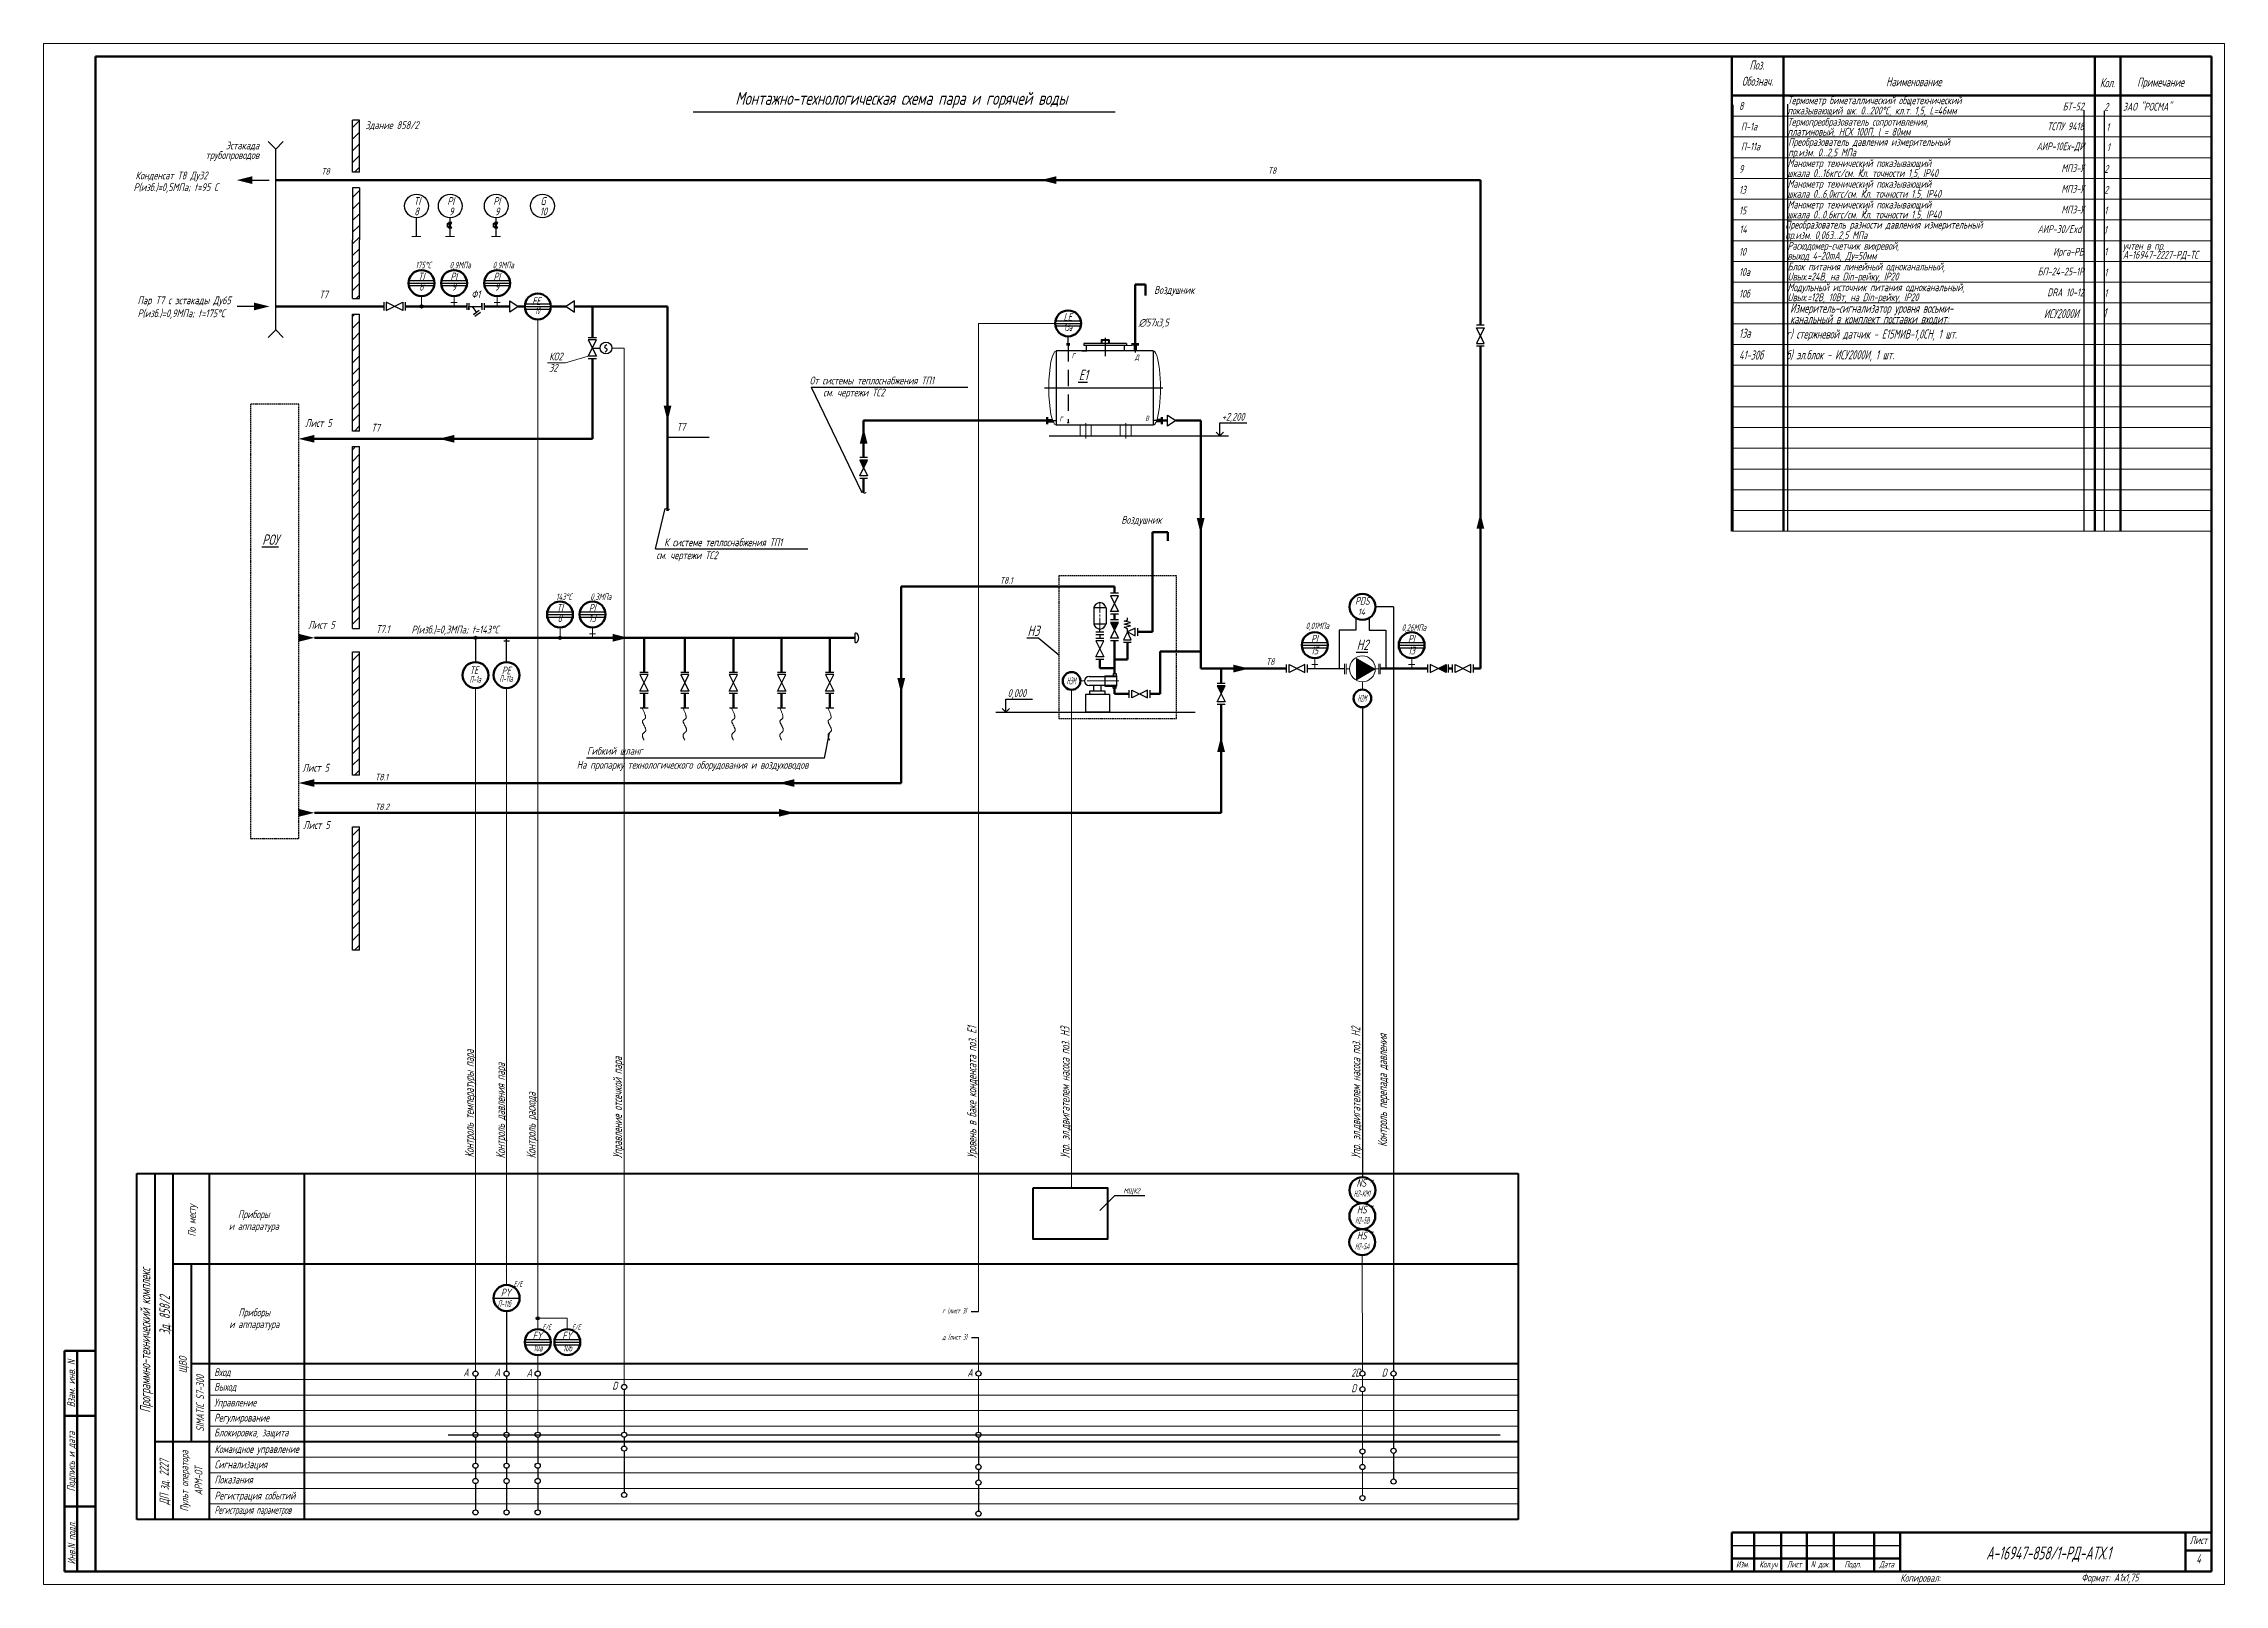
# Model space of a CAD drawing. Header units: millimetres. Extents: x -680 to 9204, y -4430 to 7779.
# Drawn here: x 3794 to 4635, y 4509 to 5103 of the extents above; entities that cross this region are included whole.
import ezdxf
from ezdxf.enums import TextEntityAlignment as Align

# ---------------------------------------------------------------- set-up
doc = ezdxf.new("R2010")
doc.units = ezdxf.units.MM
for name, pattern in [('DASHED', [0.75, 0.5, -0.25]), ('HIDDEN', [9.525, 6.35, -3.175]), ('ОСЕВАЯ', [21.5, 17, -1.5, 1.5, -1.5])]:
    doc.linetypes.add(name, pattern=pattern)
doc.layers.get('Defpoints').update_dxf_attribs({"color": 33})
for name, color, linetype in [('TX', 7, 'Continuous'), ('Слой М50', 3, 'Continuous'), ('Текст.', 51, 'Continuous'), ('ТХ_Арматура', 142, 'Continuous'), ('ТХ_Воздушник', 181, 'Continuous'), ('ТХ_Засечки', 1, 'Continuous'), ('ТХ_Оборудование', 6, 'Continuous'), ('ТХ_ПАР', 2, 'Continuous'), ('ТХ_Текст', 30, 'Continuous')]:
    doc.layers.add(name, color=color, linetype=linetype)
for name, color, linetype, lineweight in [('Выноска', 137, 'Continuous', 20), ('Датчики', 31, 'Continuous', 50), ('ИО_ Т8 Конденсат', 120, 'Continuous', 20), ('Обводка', 6, 'Continuous', 25), ('Связи', 95, 'Continuous', 25), ('Текст_КИП', 2, 'Continuous', 25), ('Толст.рамка', 7, 'Continuous', 60), ('Тонк.рамка', 10, 'Continuous', 20), ('ТХ_Оси', 5, 'ОСЕВАЯ', 9), ('Щиты_пульты', 5, 'Continuous', 40)]:
    doc.layers.add(name, color=color, linetype=linetype, lineweight=lineweight)
doc.styles.add('Simplex', font='simplex.shx', dxfattribs={"width": 0.7, "oblique": 15})
doc.styles.add('Симплекс', font='simplex.shx', dxfattribs={"width": 0.7, "oblique": 15, "height": 250})
pattern_1 = [(45, (32312.7787, 136424.6515), (-2.24506403, 2.24506403), [])]

msp = doc.modelspace()

# ---------------------------------------------------------------- texts
at = {"style": 'Simplex', "oblique": 15, "width": 0.7}
for s, p in [('Здание 858/2', (3917.715, 5069.956)), ('Р(изб.)=0,5МПа; t=95 С', (3828.326, 5046.039)), ('Конденсат Т8 Ду32', (3829.058, 5050.548)), ('Воздушник', (4221.881, 5006.411)), ('∅57х3,5', (4215.9, 4993.862)), ('От системы теплоснабжения ТП1', (4089.046, 4971.503)), ('см. чертежи ТС2', (4094.287, 4966.892)), ('Лист 5', (3894.499, 4955.103)), ('Воздушник', (4209.246, 4917.776)), ('К системе теплоснабжения ТП1', (4032.92, 4909.113)), ('см. чертежи ТС2', (4029.908, 4904.122)), ('Лист 5', (3895.689, 4877.316)), ('Р(изб.)=0,3МПа; t=143%%DC ', (3935.491, 4875.477, 2.25)), ('Лист 5', (3893.472, 4822.221)), ('Лист 5', (3893.744, 4800.119))]:
    msp.add_text(s, height=3, dxfattribs=at).set_placement(p)
at = {"ltscale": 100, "style": 'Simplex', "oblique": 15, "width": 0.7}
msp.add_text('Ф1', height=3, dxfattribs=at).set_placement((3958.564, 5004.727))
at = {"color": 3, "linetype": 'Continuous', "style": 'Simplex', "oblique": 15, "width": 0.6}
for s, p in [('канальный в комплект поставки входит:', (4467.175, 4994.973)), ('Измеритель-сигнализатор уровня восьми-', (4467.175, 4999.114)), ('ИСУ2000И', (4565.018, 4997.034)), ('13а', (4447.441, 4989.482)), ('41-30б', (4447.441, 4981.064))]:
    msp.add_text(s, height=3.5, dxfattribs=at).set_placement(p)
msp.add_text('1', height=3.5, dxfattribs=at).set_placement((4588.531, 4997.432), align=Align.CENTER)
at = {"style": 'Simplex', "oblique": 15, "width": 0.7}
for p in [(4111.881, 4932.431), (4036.112, 4925.988)]:
    msp.add_text('~', height=5, rotation=180, dxfattribs=at).set_placement(p)
at = {"style": 'Simplex', "oblique": 15, "width": 0.6}
for p in [(4305.694, 4663.165), (4305.659, 4653.327), (4305.632, 4643.316)]:
    msp.add_text('*', height=3, dxfattribs=at).set_placement(p, align=Align.CENTER)
for s, p in [('А', (3957.589, 4589.118)), ('А', (3969.588, 4589.118)), ('D', (4311.618, 4589.01)), ('D', (4014.897, 4583.978))]:
    msp.add_text(s, height=3, dxfattribs=at).set_placement(p, align=Align.RIGHT)
at = {"color": 7, "ltscale": 50, "insert": (4124.415, 5081.102), "char_height": 5, "width": 187.10473, "attachment_point": 5, "style": 'Симплекс'}
msp.add_mtext('Монтажно-технологическая схема пара и горячей воды  ', dxfattribs=at)
at = {"char_height": 3, "style": 'Симплекс'}
for s, insert, attachment_point in [('Эстакада', (3876.752, 5063.394), 6), ('трубопроводов', (3876.752, 5059.503), 6), ('Пар T7 с эстакады Ду65\\PР(изб.)=0,9МПа; t=175%%DC', (3829.869, 5001.061), 4)]:
    msp.add_mtext_dynamic_manual_height_columns(s, width=18271.76197, gutter_width=12.5, heights=[0], dxfattribs=dict(at, insert=insert, attachment_point=attachment_point))
at = {"layer": 'Defpoints', "style": 'Simplex', "oblique": 15}
for s, width, p in [('ЗАО "РОСМА"', 0.6, (4595.533, 5077.069)), ('32', 0.7, (3988.561, 4976.388))]:
    msp.add_text(s, height=3, dxfattribs=dict(at, width=width)).set_placement(p)
at = {"layer": 'Defpoints', "ltscale": 100, "char_height": 3, "attachment_point": 5, "style": 'Симплекс'}
for s, insert in [('8', (3937.496, 5038.181)), ('TI', (3937.648, 5042.198)), ('РI', (3950.65, 5042.198)), ('9', (3950.847, 5038.181)), ('РI', (3968.398, 5042.198)), ('9', (3968.556, 5038.181)), ('G', (3986.224, 5042.198)), ('10', (3986.382, 5038.181))]:
    msp.add_mtext_dynamic_manual_height_columns(s, width=86.1856, gutter_width=143.117, heights=[0], dxfattribs=dict(at, insert=insert))
at = {"layer": 'TX', "color": 7, "style": 'Simplex', "oblique": 15, "width": 0.7}
for s, height, p in [('Т8', 2.5, (3900.776, 5052.38)), ('Т8', 2.5, (4265.806, 5052.676)), ('Т7', 3, (3899.965, 5004.664)), ('Т7', 3, (3920.053, 4953.297)), ('Т7', 3, (4037.808, 4953.62)), ('Т8.1', 2.5, (4162.442, 4894.685)), ('Т7.1', 3, (3921.897, 4875.672)), ('Т8', 2.5, (4265.109, 4863.357)), ('Т8.1', 2.5, (3921.523, 4818.863)), ('Т8.2', 2.5, (3921.523, 4807.363))]:
    msp.add_text(s, height=height, dxfattribs=at).set_placement(p)
at = {"layer": 'Выноска', "style": 'Simplex', "oblique": 15, "width": 0.7}
msp.add_text('КО2', height=3, dxfattribs=at).set_placement((3988.561, 4980.758))
at = {"layer": 'Слой М50', "style": 'Simplex', "oblique": 15, "width": 0.6}
for s, p in [('П-1а', (4451.31, 5069.402)), ('1', (4589.642, 5069.164)), ('П-11а', (4451.891, 5061.729)), ('1', (4589.886, 5061.459)), ('14', (4449.008, 5029.831)), ('1', (4588.716, 5029.562))]:
    msp.add_text(s, height=3, dxfattribs=at).set_placement(p, align=Align.CENTER)
at = {"layer": 'Слой М50', "style": 'Simplex', "oblique": 15}
for s, height, width, p in [('Термопреобразователь сопротивления,', 3, 0.6, (4466.191, 5071.229)), ('Преобразователь давления измерительный', 3, 0.6, (4466.434, 5063.464)), ('пр.изм. 0...2,5 МПа', 3, 0.6, (4466.434, 5059.443)), ('пр.изм. 0,063...2,5 МПа', 3, 0.6, (4465.265, 5027.545)), ('Преобразователь разности давления измерительный', 3, 0.6, (4465.265, 5031.566)), ('б) эл.блок - ИСУ2000И, 1 шт.', 3.5, 0.6, (4465.691, 4981.164)), ('Н3М', 2.7, 0.4, (4188.138, 4855.835, 3)), ('Н2М', 2.7, 0.4, (4300.282, 4849.128, 3))]:
    msp.add_text(s, height=height, dxfattribs=dict(at, width=width)).set_placement(p)
at = {"layer": 'Слой М50', "style": 'Simplex', "oblique": 15, "width": 0.6}
for s, p in [('ТСПУ 9418', (4580.435, 5069.487)), ('АИР-10Ех-ДИ', (4580.678, 5061.782)), ('АИР-30/Exd', (4579.509, 5029.885))]:
    msp.add_text(s, height=3, dxfattribs=at).set_placement(p, align=Align.RIGHT)
at = {"layer": 'Слой М50', "color": 1, "style": 'Simplex', "oblique": 15, "width": 0.6}
msp.add_text('платиновый, НСХ 100П, l = 80мм', height=3, dxfattribs=at).set_placement((4466.191, 5067.414))
at = {"layer": 'Слой М50', "color": 3, "style": 'Simplex', "oblique": 15, "width": 0.6}
msp.add_text('г) стержневой датчик - Е15МИВ-1,0СН, 1 шт.', height=3.5, dxfattribs=at).set_placement((4465.691, 4989.164))
at = {"layer": 'Текст.', "style": 'Simplex', "oblique": 15, "width": 0.6}
for s, height, p in [('По месту', 3, (3852.329, 4649.1)), ('Программно-технический комплекс', 4, (3834.809, 4602.892)), ('Зд. 858/2', 4, (3842.33, 4612.617)), ('ЩВО', 3, (3848.87, 4593.443)), ('SIMATIC S7-300', 3, (3855.517, 4578.648)), ('Пульт оператора', 3, (3849.438, 4548.737)), ('ДП зд. 2227', 3.5, (3841.859, 4548.273)), ('АРМ-ОТ', 3, (3854.91, 4548.737))]:
    msp.add_text(s, height=height, rotation=90, dxfattribs=at).set_placement(p, align=Align.CENTER)
for s, p in [('Приборы', (3874.701, 4650.058)), ('и аппаратура', (3874.701, 4645.489)), ('и аппаратура', (3874.883, 4607.668)), ('Приборы', (3874.883, 4612.237))]:
    msp.add_text(s, height=3, dxfattribs=at).set_placement(p, align=Align.CENTER)
at = {"layer": 'Текст.', "style": 'Simplex', "oblique": 15}
for s, width, p in [('Вход', 0.6, (3859.395, 4589.172)), ('Выход', 0.6, (3859.395, 4583.555)), ('Управление', 0.6, (3859.395, 4577.466)), ('Регулирование', 0.6, (3859.395, 4571.628)), ('Блокировка, защита', 0.6, (3859.395, 4565.919)), ('Командное управление', 0.6, (3859.551, 4559.562)), ('Показания', 0.6, (3859.551, 4547.761)), ('Сигнализация', 0.6, (3859.551, 4553.635)), ('Регистрация событий', 0.6, (3859.551, 4541.591)), ('Регистрация параметров', 0.5, (3859.551, 4536.062))]:
    msp.add_text(s, height=3, dxfattribs=dict(at, width=width)).set_placement(p)
at = {"layer": 'Текст_КИП', "style": 'Simplex', "oblique": 15, "width": 0.6}
for s, height, p in [('Обознач. ', 3.5, (4448.585, 5086.652)), ('Поз.', 3.5, (4451.501, 5092.869)), ('Наименование', 3.5, (4504.181, 5086.458)), ('Кол.', 3.5, (4586.646, 5086.069)), ('Примечание', 3.5, (4600.988, 5086.263)), ('PDS', 3, (4299.403, 4886.53)), ('РЕ', 3, (3970.309, 4859.682)), ('Е/Е', 2, (3974.938, 4623.689)), ('Е/E', 2, (3986.032, 4607.072)), ('Е/E', 2, (3997.445, 4607.072)), ('г (лист 3)', 2, (4140.205, 4613.363)), ('д (лист 3)', 2, (4140.237, 4603.22)), ('A', 3, (3979.911, 4588.984)), ('A', 3, (4149.894, 4589.01)), ('2D', 3, (4297.941, 4589.01)), ('D', 3, (4297.941, 4582.971)), ('А-16947-858/1-РД-АТХ.1', 5, (4542.763, 4518.457))]:
    msp.add_text(s, height=height, dxfattribs=at).set_placement(p)
at = {"layer": 'Текст_КИП', "color": 3, "style": 'Simplex', "oblique": 15, "width": 0.6}
for s, p in [('8', (4447.441, 5077.33)), ('Термометр биметаллический общетехнический', (4466.191, 5079.522)), ('2', (4588.315, 5076.982)), ('показывающий шк. 0...200%%DC, кл.т. 1,5, L=46мм', (4466.191, 5075.569)), ('9', (4447.441, 5053.045)), ('шкала 0...16кгс/см. Кл. точности 1,5, IP40', (4466.191, 5051.47)), ('Манометр технический показывающий', (4466.191, 5055.311)), ('2', (4588.315, 5053.055)), ('13', (4447.441, 5045.045)), ('шкала 0...6,0кгс/см. Кл. точности 1,5, IP40', (4466.191, 5043.47)), ('Манометр технический показывающий', (4466.191, 5047.311)), ('2', (4588.315, 5045.055)), ('15', (4447.441, 5037.045)), ('шкала 0...0,6кгс/см. Кл. точности 1,5, IP40', (4466.191, 5035.47)), ('Манометр технический показывающий', (4466.191, 5039.311)), ('1', (4588.315, 5037.055)), ('10', (4447.441, 5021.133)), ('выход 4-20mA, Ду=50мм', (4466.191, 5019.586)), ('Расходомер-счетчик вихревой,', (4466.191, 5023.427)), ('1', (4588.315, 5021.17)), ('учтен в пр.', (4595.515, 5023.426)), ('А-16947-2227-РД-ТС', (4595.515, 5019.985)), ('10а', (4447.441, 5013.335)), ('Блок питания линейный одноканальный,', (4466.191, 5015.427)), ('Uвых.=24В, на Din-рейку, IP20', (4466.191, 5011.586)), ('1', (4588.315, 5013.17)), ('10б', (4447.441, 5004.969)), ('Модульный источник питания одноканальный,', (4466.191, 5007.427)), ('Uвых.=12В, 10Вт, на Din-рейку, IP20', (4466.191, 5003.586)), ('1', (4588.315, 5005.17)), ('Копировал:', (4509.642, 4509.865)), ('Формат: А1х1,75', (4579.503, 4509.993))]:
    msp.add_text(s, height=3, dxfattribs=at).set_placement(p)
for s, p in [('БТ-52', (4580.435, 5077.145)), ('МП3-У', (4580.435, 5053.378)), ('МП3-У', (4580.435, 5045.378)), ('МП3-У', (4580.435, 5037.378)), ('Ирга-РВ', (4580.435, 5021.141)), ('БП-24-25-1Р', (4580.435, 5013.494)), ('DRA 10-12', (4580.435, 5005.494))]:
    msp.add_text(s, height=3, dxfattribs=at).set_placement(p, align=Align.RIGHT)
for s, height, p in [('2', 2, (4494.72, 5053.248)), ('2', 2, (4496.021, 5045.248)), ('2', 2, (4496.021, 5037.248)), ('Изм.', 2.5, (4448.785, 4515.382)), ('Кол.уч', 2.5, (4458.785, 4515.382)), ('Лист', 2.5, (4468.785, 4515.382)), ('N док.', 2.5, (4478.785, 4515.382)), ('Подп.', 2.5, (4491.285, 4515.382)), ('Дата', 2.5, (4504.437, 4515.382))]:
    msp.add_text(s, height=height, dxfattribs=at).set_placement(p, align=Align.CENTER)
at = {"layer": 'Текст_КИП', "style": 'Simplex', "oblique": 15, "width": 0.6}
for s, height, p in [('175%%DC', 2.5, (3940.054, 5016.264)), ('TI', 3, (3939.243, 5011.567)), ('РI', 3, (3951.773, 5011.567)), ('0,9МПа', 2.5, (3954.285, 5016.264)), ('РI', 3, (3968.4, 5011.567)), ('0,9МПа', 2.5, (3970.911, 5016.264)), ('FE', 3, (3983.603, 5002.054)), ('LE', 3, (4188.576, 4996.024)), ('143%%DC', 2.5, (3994.301, 4888.38)), ('TI', 3, (3992.642, 4883.815)), ('РI', 3, (4005.172, 4883.815)), ('0,3МПа', 2.5, (4008.532, 4888.38)), ('0,01МПа', 2.5, (4284.877, 4877.18)), ('0,26МПа', 2.5, (4322.105, 4876.486)), ('РI', 3, (4283.69, 4871.946)), ('РI', 3, (4321.08, 4871.946)), ('NS', 3, (4301.797, 4662.173)), ('НS', 3, (4301.977, 4651.864)), ('НS', 3, (4301.95, 4641.852)), ('РY', 3, (3971.885, 4619.867)), ('FY', 3, (3984.041, 4603.27)), ('10а', 2.5, (3984.242, 4598.736)), ('FY', 3, (3995.454, 4603.27)), ('10б', 2.5, (3995.655, 4598.736)), ('Лист', 3, (4624.665, 4524.449)), ('4', 3.5, (4624.665, 4516.978))]:
    msp.add_text(s, height=height, dxfattribs=at).set_placement(p, align=Align.CENTER)
at = {"layer": 'Текст_КИП', "color": 4, "style": 'Simplex', "oblique": 15}
for s, height, width, p in [('8', 3, 0.6, (3939.301, 5007.666)), ('9', 3, 0.6, (3951.831, 5007.666)), ('9', 3, 0.6, (3968.458, 5007.666)), ('10', 2.5, 0.5, (3984.055, 4998.656)), ('13а', 3, 0.45, (4188.635, 4992.123)), ('8', 3, 0.6, (3992.7, 4879.914)), ('13', 3, 0.6, (4005.231, 4879.914)), ('14', 2.5, 0.7, (4301.86, 4882.558)), ('15', 3, 0.6, (4283.748, 4867.4)), ('13', 3, 0.6, (4321.138, 4867.4)), ('П-1а', 2.5, 0.5, (3960.057, 4856.536)), ('Н2-КМ1', 2.5, 0.45, (4302.042, 4658.306)), ('Н2-SВ', 2.5, 0.45, (4302.131, 4648)), ('Н2-SA', 2.5, 0.45, (4302.104, 4637.989))]:
    msp.add_text(s, height=height, dxfattribs=dict(at, width=width)).set_placement(p, align=Align.CENTER)
at = {"layer": 'Текст_КИП', "color": 4, "style": 'Simplex', "oblique": 15, "width": 0.5}
for s, p in [('П-11а', (3969.4, 4856.791)), ('П-11б', (3968.727, 4615.825))]:
    msp.add_text(s, height=2.5, dxfattribs=at).set_placement(p)
at = {"layer": 'Текст_КИП', "style": 'Simplex', "oblique": 15, "width": 0.6}
for s, p in [('Уровень в баке конденсата поз. Е1', (4153.375, 4673.116)), ('Упр. эл.двигателем насоса поз. Н3', (4189.278, 4673.116)), ('Упр. эл.двигателем насоса поз. Н2', (4301.422, 4673.116)), ('Контроль перепада давления', (4311.739, 4677.542)), ('Контроль температуры пара', (3959.557, 4673.459)), ('Управление отсечкой пара', (4016.701, 4673.116)), ('Контроль давления пара', (3971.556, 4673.084)), ('Контроль расхода', (3983.391, 4673.116))]:
    msp.add_text(s, height=3.5, rotation=90, dxfattribs=at).set_placement(p)
at = {"layer": 'Текст_КИП', "color": 6, "style": 'Simplex', "oblique": 15, "width": 0.7}
msp.add_text('МЩК2', height=2, dxfattribs=at).set_placement((4210.069, 4659.601))
at = {"layer": 'Текст_КИП', "ltscale": 0.02, "style": 'Simplex', "oblique": 15, "width": 0.6}
for s, p in [('Взам. инв. N', (3805.773, 4586.249)), ('Подпись и дата', (3805.773, 4556.249)), ('Инв.N подл.', (3805.909, 4524.877))]:
    msp.add_text(s, height=3, rotation=90, dxfattribs=at).set_placement(p, align=Align.CENTER)
at = {"layer": 'Текст_КИП', "style": 'Simplex', "oblique": 15, "width": 0.6, "flags": 4}
msp.add_attdef('ТЕ', text='TIR', height=3, dxfattribs=at).set_placement((3959.62, 4859.801), align=Align.CENTER)
at = {"layer": 'ТХ_Текст', "style": 'Simplex', "oblique": 15, "width": 0.7}
for s, height, p in [('Г', 2, (4190.079, 4981.551)), ('Д', 2, (4214.472, 4980.913)), ('%%UЕ1', 4, (4192.826, 4973.136)), ('Г', 2, (4185.3, 4957.057)), ('В', 2, (4218.467, 4957.387)), ('+2,200', 3, (4248.006, 4957.524)), ('%%UРОУ', 4, (3877.957, 4909.64)), ('%%UН3', 4, (4173.043, 4874.532)), ('%%UН2', 4, (4299.972, 4869.125)), ('0,000', 3, (4165.391, 4851.002)), ('Гибкий шланг', 3, (4003.211, 4828.74)), ('На пропарку технологического оборудования и воздуховодов', 3, (3999.223, 4823.318))]:
    msp.add_text(s, height=height, dxfattribs=at).set_placement(p)

# ---------------------------------------------------------------- blocks, each defined once
blk = doc.blocks.new('_GATEV')
at = {"flags": 128}
blk.add_lwpolyline([(4, -2), (-4, 2), (-4, -2), (4, 2), (4, -2)], dxfattribs=at)
blk = doc.blocks.new('A$C428F2FC1')
at = {"layer": 'Defpoints', "ltscale": 0.2}
for p, q in [((-5, -4), (5, -4)), ((-5, -5), (5, -5)), ((-5, -6), (5, -6))]:
    blk.add_line(p, q, dxfattribs=at)
at = {"layer": 'Датчики', "color": 4}
blk.add_circle((0, -5), 5, dxfattribs=at)

# ---------------------------------------------------------------- hatches: boundary and pattern name
at = {"layer": 'Связи'}
h = msp.add_hatch(color=256, dxfattribs=at)
edge = h.paths.add_edge_path()
edge.add_arc((3939.394, 5001.56), 0.606, 0, 360)
h = msp.add_hatch(color=256, dxfattribs=at)
edge = h.paths.add_edge_path()
edge.add_arc((3960.193, 4873.809), 0.606, 0, 360)
h = msp.add_hatch(color=256, dxfattribs=at)
edge = h.paths.add_edge_path()
edge.add_arc((3992.793, 4873.809), 0.606, 0, 360)
h = msp.add_hatch(color=256, dxfattribs=at)
edge = h.paths.add_edge_path()
edge.add_arc((3984.19, 4611.445), 0.606, 0, 360)
at = {"layer": 'ТХ_Арматура'}
h = msp.add_hatch(color=256, dxfattribs=at)
h.dxf.hatch_style = 1
h.paths.add_polyline_path([(4108.361, 4942.285), (4109.881, 4939.245), (4111.401, 4942.285)])
h = msp.add_hatch(color=256, dxfattribs=at)
h.dxf.hatch_style = 1
h.paths.add_polyline_path([(4205.131, 4879.734), (4206.651, 4876.694), (4208.171, 4879.734)])
h = msp.add_hatch(color=256, dxfattribs=at)
h.dxf.hatch_style = 1
h.paths.add_polyline_path([(4334.479, 4860.419), (4331.439, 4861.939), (4334.479, 4863.459)])
h = msp.add_hatch(color=256, dxfattribs=at)
h.dxf.hatch_style = 1
h.paths.add_polyline_path([(4246.213, 4855.236), (4247.733, 4852.196), (4249.253, 4855.236)])
at = {"layer": 'ТХ_Оборудование', "lineweight": 20, "ltscale": 400}
h = msp.add_hatch(color=256, dxfattribs=at)
h.dxf.hatch_style = 1
h.paths.add_polyline_path([(4299.734, 4857.521), (4307.143, 4861.869), (4299.734, 4866.147)])
at = {"layer": 'ТХ_Текст'}
h = msp.add_hatch(dxfattribs=at)
h.set_pattern_fill('ANSI31', color=256)
h.set_pattern_definition(pattern_1)
h.paths.add_polyline_path([(3915.494, 5053.258), (3915.493, 5070.503), (3915.492, 5073.312), (3912.823, 5073.312), (3912.823, 5071.282), (3912.821, 5053.259)])
h = msp.add_hatch(dxfattribs=at)
h.set_pattern_fill('ANSI31', color=256)
h.set_pattern_definition(pattern_1)
h.paths.add_polyline_path([(3915.494, 5047.259), (3915.493, 5030.014), (3915.493, 5004.56), (3912.824, 5004.56), (3912.823, 5029.236), (3912.821, 5047.259)])
h = msp.add_hatch(dxfattribs=at)
h.set_pattern_fill('ANSI31', color=256)
h.set_pattern_definition([(45, (32312.7787, 136324.9128), (-2.24506403, 2.24506403), [])])
h.paths.add_polyline_path([(3915.494, 4953.519), (3915.493, 4970.764), (3915.499, 4998.56), (3912.829, 4998.56), (3912.823, 4971.543), (3912.821, 4953.52)])
h = msp.add_hatch(dxfattribs=at)
h.set_pattern_fill('ANSI31', color=256)
h.set_pattern_definition([(45, (32150.95, 136250.9085), (-2.24506403, 2.24506403), [])])
h.paths.add_polyline_path([(3912.823, 4877.332), (3912.821, 4896.76), (3912.839, 4947.52), (3915.489, 4947.52), (3915.494, 4897.538), (3915.495, 4877.332)])
h = msp.add_hatch(dxfattribs=at)
h.set_pattern_fill('ANSI31', color=256)
h.set_pattern_definition([(45, (32312.7787, 136192.2138), (-2.24506403, 2.24506403), [])])
h.paths.add_polyline_path([(3915.494, 4820.82), (3915.493, 4838.065), (3915.501, 4868.446), (3912.823, 4868.447), (3912.823, 4838.844), (3912.821, 4820.821)])
h = msp.add_hatch(dxfattribs=at)
h.set_pattern_fill('ANSI31', color=256)
h.set_pattern_definition([(45, (32312.7787, 136124.7256), (-2.24506403, 2.24506403), [])])
h.paths.add_polyline_path([(3915.494, 4753.332), (3915.493, 4770.577), (3915.501, 4800.958), (3912.823, 4800.958), (3912.823, 4771.356), (3912.821, 4753.333)])

# ---------------------------------------------------------------- linework, layer by layer
at = {"color": 7, "ltscale": 50}
msp.add_line((4044.087, 5076.629), (4206.82, 5076.629), dxfattribs=at)
at = {"ltscale": 100}
for p, q in [((3973.45, 5003.72), (3976.69, 5001.56)), ((3976.69, 5001.56), (3973.45, 4999.4)), ((3973.461, 4999.4), (3973.461, 5003.72)), ((3998.431, 5003.72), (3995.191, 5001.56)), ((3995.191, 5001.56), (3998.431, 4999.4)), ((3998.419, 4999.4), (3998.419, 5003.72)), ((4227.045, 4955.38), (4227.045, 4959.7)), ((4227.045, 4959.7), (4230.285, 4957.54)), ((4230.285, 4957.54), (4227.045, 4955.38))]:
    msp.add_line(p, q, dxfattribs=at)
for p, q in [((4188.727, 4987.106), (4188.727, 4990.024)), ((4089.669, 4970.485), (4150.083, 4970.485)), ((4089.669, 4970.485), (4109.111, 4930.092)), ((4029.651, 4908.096), (4033.343, 4923.65)), ((4029.651, 4908.096), (4088.34, 4908.096)), ((4200.959, 4875.972), (4200.959, 4877.188)), ((4200.959, 4874.972), (4200.959, 4873.576)), ((4195.401, 4851.98), (4195.401, 4845.107)), ((4204.692, 4851.98), (4195.47, 4851.98)), ((4204.692, 4845.107), (4195.47, 4845.107)), ((4204.692, 4851.98), (4204.692, 4845.107)), ((3967.16, 4619.267), (3977.16, 4619.267)), ((3979.19, 4602.27), (3989.19, 4602.27)), ((3990.604, 4602.27), (4000.604, 4602.27)), ((3949.692, 4566.569), (4016.5, 4566.569)), ((4018.5, 4566.569), (4355.384, 4566.569))]:
    msp.add_line(p, q)
at = {"color": 7, "ltscale": 100}
msp.add_line((4034.251, 4951.206), (4050.264, 4951.206), dxfattribs=at)
at = {"lineweight": 60}
for p, q in [((4629.642, 4568.883), (4629.642, 4513.877)), ((4629.642, 4528.877), (4444.642, 4528.877)), ((4444.642, 4528.877), (4444.642, 4513.877)), ((4453.317, 4528.877), (4453.317, 4513.877)), ((4463.677, 4528.877), (4463.677, 4513.877)), ((4473.626, 4528.877), (4473.626, 4513.877)), ((4484.079, 4528.877), (4484.079, 4513.877)), ((4499.642, 4528.877), (4499.642, 4513.877)), ((4509.642, 4528.877), (4509.642, 4513.877)), ((4619.642, 4528.877), (4619.642, 4513.877)), ((4444.642, 4518.877), (4509.642, 4518.877)), ((4619.642, 4521.877), (4629.642, 4521.877)), ((4629.642, 4513.877), (4444.642, 4513.877))]:
    msp.add_line(p, q, dxfattribs=at)
at = {"ltscale": 100}
for points in [[(3868.158, 5050.259, 0.01, 3, 0), (3874.158, 5050.259, 0.8, 0.8, 0)], [(4178.218, 5050.259, 0.01, 3, 0), (4184.218, 5050.259, 0.8, 0.8, 0)], [(3880.756, 5001.56, 0.01, 3, 0), (3874.756, 5001.56, 0.8, 0.8, 0)], [(4034.251, 4957.359, 0.01, 3, 0), (4034.251, 4963.359, 0.8, 0.8, 0)], [(4109.881, 4954.645, 0.01, 3, 0), (4109.881, 4948.645, 0.8, 0.8, 0)], [(3892.052, 4950.52, 0.01, 3, 0), (3898.052, 4950.52, 0.8, 0.8, 0)], [(3946.049, 4950.52, 0.01, 3, 0), (3952.049, 4950.52, 0.8, 0.8, 0)], [(4239.857, 4913.966, 0.01, 3, 0), (4239.857, 4919.966, 0.8, 0.8, 0)], [(4347.726, 4921.844, 0.01, 3, 0), (4347.726, 4915.844, 0.8, 0.8, 0)], [(3898.052, 4873.809, 0.01, 3, 0), (3892.052, 4873.809, 0.8, 0.8, 0)], [(4019.072, 4873.809, 0.01, 3, 0), (4013.072, 4873.809, 0.8, 0.8, 0)], [(4258.466, 4861.939, 0.01, 3, 0), (4252.466, 4861.939, 0.8, 0.8, 0)], [(4124.381, 4852.28, 0.01, 3, 0), (4124.381, 4858.28, 0.8, 0.8, 0)], [(4247.733, 4835.827, 0.01, 3, 0), (4247.733, 4829.827, 0.8, 0.8, 0)], [(3892.052, 4817.821, 0.01, 3, 0), (3898.052, 4817.821, 0.8, 0.8, 0)], [(4077.175, 4817.821, 0.01, 3, 0), (4083.175, 4817.821, 0.8, 0.8, 0)], [(3898.052, 4806.321, 0.01, 3, 0), (3892.052, 4806.321, 0.8, 0.8, 0)], [(4083.175, 4806.321, 0.01, 3, 0), (4077.175, 4806.321, 0.8, 0.8, 0)]]:
    msp.add_lwpolyline(points, format="xyseb", dxfattribs=at)
at = {"const_width": 0.5}
msp.add_lwpolyline([(4281.056, 4861.939), (4282.725, 4861.939)], dxfattribs=at)
for centre in [(3960.193, 4590.118), (3972.192, 4590.118), (3984.19, 4590.118), (4017.5, 4584.949), (4154.174, 4590.143), (4302.221, 4590.143), (4302.221, 4584.104), (4314.222, 4590.143), (3960.193, 4566.569), (3972.192, 4566.569), (3984.19, 4566.569), (4017.5, 4566.569), (4154.174, 4566.569), (4017.5, 4561.222), (4302.221, 4560.143), (4314.222, 4560.388), (3960.193, 4554.615), (3972.192, 4554.615), (3984.19, 4554.615), (4154.174, 4554.143), (4302.221, 4554.143), (3960.193, 4548.732), (3972.192, 4548.732), (3984.19, 4548.732), (4017.5, 4543.359), (4154.174, 4548.143), (4302.221, 4542.143), (4314.222, 4548.524), (3960.193, 4536.624), (3972.192, 4536.624), (3984.19, 4536.624), (4154.174, 4536.143)]:
    msp.add_circle(centre, 1)
at = {"layer": 'Defpoints'}
for p, q in [((4445.115, 5079.22), (4445.115, 4914.883)), ((4466.191, 5079.556), (4466.191, 4914.883)), ((4580.435, 5077.18), (4580.435, 4914.883)), ((4588.315, 5076.975), (4588.315, 4914.883)), ((3949.31, 5033.493), (3949.31, 5032.144)), ((3950.409, 5032.818), (3949.31, 5033.493)), ((3950.409, 5032.818), (3949.31, 5032.144)), ((3951.083, 5033.917), (3949.734, 5033.917)), ((3951.083, 5031.719), (3949.734, 5033.917)), ((3949.734, 5031.719), (3951.083, 5033.917)), ((3951.083, 5031.719), (3949.734, 5031.719)), ((3967.058, 5033.493), (3967.058, 5032.144)), ((3968.157, 5032.818), (3967.058, 5033.493)), ((3968.157, 5032.818), (3967.058, 5032.144)), ((3968.831, 5033.917), (3967.482, 5033.917)), ((3968.831, 5031.719), (3967.482, 5033.917)), ((3967.482, 5031.719), (3968.831, 5033.917)), ((3968.831, 5031.719), (3967.482, 5031.719))]:
    msp.add_line(p, q, dxfattribs=at)
at = {"layer": 'Defpoints', "ltscale": 100}
for p, q in [((3937.407, 5030.412), (3937.407, 5035.717)), ((3950.409, 5030.412), (3950.409, 5035.717)), ((3968.157, 5030.412), (3968.157, 5035.717))]:
    msp.add_line(p, q, dxfattribs=at)
at = {"layer": 'Defpoints', "const_width": 0.5}
for points in [[(3937.407, 5028.514), (3937.407, 5030.412)], [(3950.409, 5028.514), (3950.409, 5030.412)], [(3968.157, 5028.514), (3968.157, 5030.412)], [(3935.6, 5028.514), (3939.213, 5028.514)], [(3948.602, 5028.514), (3952.215, 5028.514)], [(3966.35, 5028.514), (3969.963, 5028.514)]]:
    msp.add_lwpolyline(points, dxfattribs=at)
at = {"layer": 'Defpoints', "ltscale": 100}
for centre in [(3937.46, 5040.28), (3950.462, 5040.28), (3968.21, 5040.28), (3986.035, 5040.28)]:
    msp.add_circle(centre, 4.589, dxfattribs=at)
at = {"layer": 'Выноска'}
for p, q in [((4629.642, 5074.883), (4444.642, 5074.883)), ((4629.642, 5066.883), (4444.642, 5066.883)), ((4629.642, 5058.883), (4444.642, 5058.883)), ((4629.642, 5050.883), (4444.642, 5050.883)), ((4629.642, 5042.883), (4444.642, 5042.883)), ((4629.642, 5034.883), (4444.642, 5034.883)), ((4629.642, 5026.883), (4444.642, 5026.883)), ((4629.642, 5018.883), (4444.642, 5018.883)), ((3939.393, 5005.567), (3939.394, 5001.56)), ((3951.924, 5005.567), (3951.924, 5001.56)), ((3968.55, 5005.567), (3968.551, 5001.56)), ((4629.642, 5010.883), (4444.642, 5010.883)), ((3950.744, 5003.102), (3953.104, 5003.102)), ((3967.371, 5003.102), (3969.731, 5003.102)), ((3984.191, 4996.56), (3984.191, 4607.27)), ((4629.642, 5002.883), (4444.642, 5002.883)), ((4154.174, 4995.024), (4154.172, 4614.056)), ((4183.727, 4995.024), (4154.174, 4995.024)), ((4629.642, 4994.883), (4444.642, 4994.883)), ((3994.853, 4979.807), (3987.945, 4979.807)), ((3994.853, 4979.807), (4003.659, 4982.326)), ((4012.762, 4985.526), (4017.501, 4985.526)), ((4017.501, 4985.526), (4017.5, 4585.949)), ((4629.642, 4986.883), (4444.642, 4986.883)), ((4629.642, 4978.883), (4444.642, 4978.883)), ((4629.642, 4970.883), (4444.642, 4970.883)), ((4629.642, 4962.883), (4444.642, 4962.883)), ((4629.642, 4954.883), (4444.642, 4954.883)), ((4629.642, 4946.883), (4444.642, 4946.883)), ((4629.642, 4938.883), (4444.642, 4938.883)), ((4629.642, 4930.883), (4444.642, 4930.883)), ((4629.642, 4922.883), (4444.642, 4922.883)), ((4629.642, 4914.883), (4444.642, 4914.883)), ((3992.792, 4877.815), (3992.793, 4873.809)), ((4005.323, 4877.815), (4005.323, 4873.809)), ((4004.143, 4875.35), (4006.503, 4875.35)), ((4282.661, 4863.481), (4285.02, 4863.481)), ((4283.84, 4865.946), (4283.841, 4861.939)), ((4320.051, 4863.481), (4322.411, 4863.481)), ((4321.23, 4865.946), (4321.231, 4861.939)), ((3960.193, 4854.441), (3960.193, 4591.118)), ((3972.192, 4854.441), (3972.192, 4624.299)), ((4190.076, 4853.758), (4190.076, 4661.779)), ((4195.107, 4857.164), (4193.482, 4857.164)), ((4302.221, 4856.855), (4302.221, 4853.863)), ((4302.181, 4635.847), (4302.221, 4591.143)), ((3995.604, 4611.445), (3984.19, 4611.445)), ((3995.604, 4607.27), (3995.604, 4611.445)), ((4154.173, 4604.056), (4154.172, 4591.143)), ((3984.189, 4597.27), (3984.189, 4591.118)), ((3857.636, 4587.882), (4362.279, 4587.882)), ((3984.19, 4589.118), (3984.19, 4567.569)), ((4154.174, 4589.143), (4154.174, 4567.569)), ((4302.221, 4589.143), (4302.221, 4585.104)), ((3857.636, 4581.882), (4362.279, 4581.882)), ((3857.636, 4575.882), (4362.279, 4575.882)), ((4302.221, 4583.104), (4302.221, 4561.143)), ((3857.636, 4569.882), (4362.279, 4569.882)), ((4154.174, 4565.569), (4154.174, 4555.143)), ((4302.221, 4559.143), (4302.221, 4555.143)), ((3857.636, 4557.882), (4362.279, 4557.882)), ((3857.636, 4551.882), (4362.279, 4551.882)), ((4154.174, 4553.143), (4154.174, 4549.143)), ((4302.221, 4553.143), (4302.221, 4543.143)), ((3857.636, 4545.882), (4362.279, 4545.882)), ((4154.174, 4547.143), (4154.174, 4537.143)), ((3857.636, 4539.882), (4362.279, 4539.882))]:
    msp.add_line(p, q, dxfattribs=at)
at = {"layer": 'Датчики', "color": 4}
msp.add_circle((4302.272, 4885.739), 5, dxfattribs=at)
at = {"layer": 'Датчики'}
for centre, radius in [((3960.193, 4859.441), 5), ((3972.192, 4859.441), 5), ((4190.076, 4857.164), 3.406), ((4302.221, 4850.457), 3.406), ((4302.221, 4660.871), 5), ((4302.207, 4650.859), 5), ((4302.181, 4640.847), 5), ((3972.192, 4619.267), 5.032)]:
    msp.add_circle(centre, radius, dxfattribs=at)
at = {"layer": 'ИО_ Т8 Конденсат', "lineweight": 50}
for p, q in [((3968.936, 5050.259), (3883.158, 5050.259)), ((4347.726, 5050.259), (3968.936, 5050.259)), ((4347.726, 4994.348), (4347.726, 5050.259)), ((4347.726, 4887.904), (4347.726, 4986.268)), ((4109.881, 4943.285), (4109.881, 4957.54)), ((4109.881, 4948.562), (4109.881, 4957.54)), ((4109.881, 4957.54), (4180.477, 4957.54)), ((4227.045, 4957.54), (4225.185, 4957.54)), ((4230.285, 4957.54), (4239.857, 4957.54)), ((4239.857, 4957.54), (4239.857, 4948.378)), ((4239.857, 4948.378), (4239.857, 4909.786)), ((4109.881, 4930.118), (4109.881, 4935.205)), ((4221.27, 4876.063), (4221.27, 4914.569)), ((4221.27, 4914.569), (4227.233, 4914.569)), ((4227.233, 4914.569), (4227.233, 4911.177)), ((4239.857, 4909.786), (4239.857, 4865.279)), ((4206.651, 4893.643), (4124.381, 4893.643)), ((4124.381, 4893.643), (4124.381, 4817.821)), ((4206.651, 4891.005), (4206.651, 4893.643)), ((4347.726, 4887.904), (4347.726, 4861.937)), ((4206.651, 4880.734), (4206.651, 4882.925)), ((4206.651, 4859.965), (4206.651, 4872.654)), ((4211.579, 4872.062), (4211.579, 4865.496)), ((4215.579, 4876.063), (4221.27, 4876.063)), ((4200.959, 4865.496), (4200.959, 4862.13)), ((4206.651, 4862.13), (4200.959, 4862.13)), ((4206.651, 4865.496), (4211.579, 4865.496)), ((4224.274, 4868.548), (4239.857, 4868.548)), ((4224.274, 4852.162), (4224.274, 4868.548)), ((4239.857, 4865.279), (4239.857, 4861.939)), ((4239.857, 4861.939), (4272.976, 4861.939)), ((4247.733, 4856.236), (4247.733, 4861.939)), ((4272.976, 4861.939), (4266.867, 4861.939)), ((4309.103, 4861.939), (4327.399, 4861.939)), ((4335.479, 4861.939), (4337.013, 4861.939)), ((4347.726, 4861.937), (4345.093, 4861.937)), ((4206.651, 4854.363), (4206.651, 4852.162)), ((4206.651, 4852.162), (4212.249, 4852.162)), ((4220.329, 4852.162), (4224.274, 4852.162)), ((4247.733, 4806.321), (4247.733, 4848.156)), ((3898.052, 4817.821), (4124.381, 4817.821)), ((3898.052, 4806.321), (4247.733, 4806.321)), ((4247.733, 4806.321), (4124.381, 4806.321))]:
    msp.add_line(p, q, dxfattribs=at)
at = {"layer": 'ИО_ Т8 Конденсат', "lineweight": 50, "const_width": 0.5}
msp.add_lwpolyline([(4281.056, 4861.939), (4295.338, 4861.939)], dxfattribs=at)
at = {"layer": 'Обводка', "color": 155}
msp.add_line((4444.642, 4523.877), (4509.642, 4523.877), dxfattribs=at)
at = {"layer": 'Связи'}
for p, q in [((4299.677, 4881.466), (4299.677, 4876.807)), ((4304.868, 4881.466), (4304.868, 4876.807)), ((4314.221, 4885.739), (4307.272, 4885.739)), ((4314.221, 4885.739), (4314.222, 4591.143)), ((3960.193, 4873.809), (3960.193, 4864.441)), ((3971.102, 4872.65), (3973.282, 4872.65)), ((3972.192, 4864.441), (3972.192, 4873.809)), ((4299.677, 4876.807), (4293.253, 4876.807)), ((4293.253, 4876.807), (4293.253, 4861.939)), ((4304.868, 4876.807), (4311.292, 4876.807)), ((4311.292, 4876.807), (4311.292, 4861.939)), ((3972.192, 4614.235), (3972.192, 4614.213)), ((3972.192, 4614.235), (3972.192, 4591.118)), ((4151.393, 4614.056), (4154.172, 4614.056)), ((4151.425, 4604.056), (4154.173, 4604.056)), ((3960.193, 4589.118), (3960.193, 4567.569)), ((3972.192, 4589.118), (3972.192, 4567.569)), ((4017.5, 4583.949), (4017.5, 4567.569)), ((4314.222, 4589.143), (4314.222, 4561.388)), ((3960.193, 4565.569), (3960.193, 4555.615)), ((3972.192, 4565.569), (3972.192, 4555.615)), ((3984.19, 4565.569), (3984.19, 4555.615)), ((4017.5, 4565.569), (4017.5, 4562.222)), ((4017.5, 4560.222), (4017.5, 4544.359)), ((4154.174, 4565.569), (4154.174, 4555.143)), ((4314.222, 4559.388), (4314.222, 4549.524)), ((3960.193, 4553.615), (3960.193, 4549.732)), ((3972.192, 4553.615), (3972.192, 4549.732)), ((3984.19, 4553.615), (3984.19, 4549.732)), ((4154.174, 4553.143), (4154.174, 4549.143)), ((3960.193, 4547.732), (3960.193, 4537.624)), ((3972.192, 4547.732), (3972.192, 4537.624)), ((3984.19, 4547.732), (3984.19, 4537.624)), ((4154.174, 4547.143), (4154.174, 4537.143))]:
    msp.add_line(p, q, dxfattribs=at)
at = {"layer": 'Связи', "color": 4}
msp.add_line((4302.221, 4847.052), (4302.221, 4665.871), dxfattribs=at)
at = {"layer": 'Связи'}
for centre in [(3939.394, 5001.56), (3960.193, 4873.809), (3992.793, 4873.809), (3984.19, 4611.445)]:
    msp.add_circle(centre, 0.606, dxfattribs=at)
at = {"layer": 'Текст_КИП'}
for p, q in [((4200.96, 4652.981), (4206.775, 4658.793)), ((4206.775, 4658.793), (4218.298, 4658.793))]:
    msp.add_line(p, q, dxfattribs=at)
at = {"layer": 'Толст.рамка'}
for p, q in [((3813.642, 4513.877), (3813.642, 5097.877)), ((3813.642, 5097.877), (4629.642, 5097.877)), ((4629.642, 5097.877), (4629.642, 4513.877)), ((3813.642, 4513.877), (4629.642, 4513.877))]:
    msp.add_line(p, q, dxfattribs=at)
at = {"layer": 'Толст.рамка', "lineweight": 60}
for p, q in [((4444.642, 5097.877), (4444.642, 4914.883)), ((4464.642, 5097.877), (4464.642, 4914.883)), ((4584.642, 5097.877), (4584.642, 4914.883)), ((4594.642, 5097.877), (4594.642, 4914.883)), ((4629.642, 5082.877), (4444.642, 5082.877)), ((3801.642, 4513.877), (3801.642, 4598.877)), ((3813.642, 4598.877), (3801.642, 4598.877)), ((3806.642, 4513.877), (3806.642, 4598.877)), ((3813.642, 4573.877), (3801.642, 4573.877)), ((3801.642, 4538.877), (3813.642, 4538.877)), ((3813.642, 4513.877), (3801.642, 4513.877)), ((4444.642, 4513.883), (4629.642, 4513.877))]:
    msp.add_line(p, q, dxfattribs=at)
at = {"layer": 'Тонк.рамка'}
for p, q in [((3793.642, 4508.877), (3793.642, 5102.877)), ((3793.642, 5102.877), (4634.642, 5102.877)), ((4634.642, 5102.877), (4634.642, 4508.877)), ((4634.642, 4508.877), (3793.642, 4508.877))]:
    msp.add_line(p, q, dxfattribs=at)
at = {"layer": 'ТХ_Арматура'}
for p, q in [((3924.922, 4999.96), (3924.922, 5003.16)), ((3933.105, 5003.16), (3933.105, 4999.96)), ((3956.828, 5002.828), (3956.828, 5000.293)), ((3959.943, 4997.79), (3962.126, 4999.376)), ((3959.943, 4997.79), (3962.126, 4999.376)), ((3959.943, 4997.79), (3962.126, 4999.376)), ((3959.943, 4997.79), (3962.126, 4999.376)), ((3963.588, 5002.828), (3963.588, 5000.293)), ((4003.659, 4989.588), (4006.859, 4989.588)), ((4349.246, 4994.348), (4346.206, 4994.348)), ((4349.246, 4987.268), (4346.206, 4993.348)), ((4346.206, 4993.348), (4349.246, 4993.348)), ((4346.206, 4993.348), (4349.246, 4993.348)), ((4346.206, 4993.348), (4349.246, 4993.348)), ((4349.246, 4993.348), (4346.206, 4987.268)), ((4347.726, 4990.308), (4346.206, 4987.268)), ((4346.206, 4987.268), (4349.246, 4987.268)), ((4346.206, 4987.268), (4349.246, 4987.268)), ((4346.206, 4987.268), (4349.246, 4987.268)), ((4349.246, 4987.268), (4347.726, 4990.308)), ((4006.859, 4981.405), (4003.659, 4981.405)), ((4005.259, 4985.526), (4008.262, 4985.526)), ((4005.259, 4985.526), (4008.262, 4985.526)), ((4349.246, 4986.268), (4346.206, 4986.268)), ((4111.401, 4943.285), (4108.361, 4943.285)), ((4108.361, 4942.285), (4111.401, 4936.205)), ((4108.361, 4936.205), (4111.401, 4942.285)), ((4111.401, 4942.285), (4108.361, 4942.285)), ((4111.401, 4942.285), (4108.361, 4942.285)), ((4111.401, 4942.285), (4108.361, 4942.285)), ((4108.361, 4942.285), (4109.881, 4939.245)), ((4109.881, 4939.245), (4111.401, 4942.285)), ((4111.401, 4936.205), (4108.361, 4936.205)), ((4111.401, 4936.205), (4108.361, 4936.205)), ((4111.401, 4935.205), (4108.361, 4935.205)), ((4111.401, 4935.205), (4108.361, 4935.205)), ((4111.401, 4936.205), (4109.881, 4936.205)), ((4208.171, 4891.005), (4205.131, 4891.005)), ((4205.131, 4890.005), (4208.171, 4883.925)), ((4205.131, 4890.005), (4208.171, 4883.925)), ((4205.131, 4883.925), (4208.171, 4890.005)), ((4208.171, 4890.005), (4205.131, 4890.005)), ((4208.171, 4890.005), (4205.131, 4890.005)), ((4205.131, 4883.925), (4208.171, 4890.005)), ((4208.171, 4883.925), (4205.131, 4883.925)), ((4208.171, 4883.925), (4205.131, 4883.925)), ((4208.171, 4883.925), (4205.131, 4883.925)), ((4208.171, 4882.925), (4205.131, 4882.925)), ((4208.171, 4882.925), (4205.131, 4882.925)), ((4208.171, 4880.734), (4205.131, 4880.734)), ((4205.131, 4879.734), (4208.171, 4873.654)), ((4205.131, 4873.654), (4208.171, 4879.734)), ((4208.171, 4879.734), (4205.131, 4879.734)), ((4208.171, 4879.734), (4205.131, 4879.734)), ((4208.171, 4879.734), (4205.131, 4879.734)), ((4205.131, 4879.734), (4206.651, 4876.694)), ((4206.651, 4876.694), (4208.171, 4879.734)), ((4202.479, 4875.972), (4199.439, 4875.972)), ((4202.479, 4874.972), (4199.439, 4874.972)), ((4202.479, 4874.972), (4199.439, 4874.972)), ((4202.479, 4874.972), (4199.439, 4874.972)), ((4202.479, 4873.576), (4199.439, 4873.576)), ((4199.439, 4872.576), (4202.479, 4866.496)), ((4199.439, 4866.496), (4202.479, 4872.576)), ((4202.479, 4872.576), (4199.439, 4872.576)), ((4202.479, 4872.576), (4199.439, 4872.576)), ((4202.479, 4872.576), (4199.439, 4872.576)), ((4199.439, 4872.576), (4200.959, 4869.536)), ((4200.959, 4869.536), (4202.479, 4872.576)), ((4208.171, 4873.654), (4205.131, 4873.654)), ((4208.171, 4873.654), (4205.131, 4873.654)), ((4208.171, 4872.654), (4205.131, 4872.654)), ((4208.171, 4872.654), (4205.131, 4872.654)), ((4208.171, 4873.654), (4206.651, 4873.654)), ((4211.579, 4876.063), (4210.079, 4873.063)), ((4210.079, 4873.063), (4213.079, 4873.063)), ((4210.079, 4872.063), (4213.079, 4872.063)), ((4214.579, 4877.563), (4211.579, 4876.063)), ((4211.579, 4876.063), (4214.579, 4874.563)), ((4213.079, 4873.063), (4211.579, 4876.063)), ((4214.579, 4874.563), (4214.579, 4877.563)), ((4215.579, 4874.563), (4215.579, 4877.563)), ((4202.479, 4866.496), (4199.439, 4866.496)), ((4202.479, 4866.496), (4199.439, 4866.496)), ((4202.479, 4865.496), (4199.439, 4865.496)), ((4202.479, 4865.496), (4199.439, 4865.496)), ((4202.479, 4866.496), (4200.959, 4866.496)), ((4272.976, 4860.419), (4272.976, 4863.459)), ((4273.976, 4863.459), (4280.056, 4860.419)), ((4273.976, 4863.459), (4280.056, 4860.419)), ((4280.056, 4863.459), (4273.976, 4860.419)), ((4273.976, 4860.419), (4273.976, 4863.459)), ((4273.976, 4860.419), (4273.976, 4863.459)), ((4280.056, 4863.459), (4273.976, 4860.419)), ((4280.056, 4860.419), (4280.056, 4863.459)), ((4280.056, 4860.419), (4280.056, 4863.459)), ((4280.056, 4860.419), (4280.056, 4863.459)), ((4281.056, 4860.419), (4281.056, 4863.459)), ((4281.056, 4860.419), (4281.056, 4863.459)), ((4327.399, 4860.419), (4327.399, 4863.459)), ((4334.479, 4860.419), (4328.399, 4863.459)), ((4328.399, 4863.459), (4328.399, 4860.419)), ((4328.399, 4863.459), (4328.399, 4860.419)), ((4328.399, 4863.459), (4328.399, 4860.419)), ((4328.399, 4860.419), (4334.479, 4863.459)), ((4331.439, 4861.939), (4334.479, 4863.459)), ((4334.479, 4860.419), (4331.439, 4861.939)), ((4334.479, 4863.459), (4334.479, 4860.419)), ((4334.479, 4863.459), (4334.479, 4860.419)), ((4334.479, 4863.459), (4334.479, 4860.419)), ((4335.479, 4860.419), (4335.479, 4863.459)), ((4337.013, 4860.417), (4337.013, 4863.457)), ((4338.013, 4863.457), (4344.093, 4860.417)), ((4338.013, 4863.457), (4344.093, 4860.417)), ((4344.093, 4863.457), (4338.013, 4860.417)), ((4338.013, 4860.417), (4338.013, 4863.457)), ((4338.013, 4860.417), (4338.013, 4863.457)), ((4344.093, 4863.457), (4338.013, 4860.417)), ((4344.093, 4860.417), (4344.093, 4863.457)), ((4344.093, 4860.417), (4344.093, 4863.457)), ((4344.093, 4860.417), (4344.093, 4863.457)), ((4345.093, 4860.417), (4345.093, 4863.457)), ((4345.093, 4860.417), (4345.093, 4863.457)), ((4023.613, 4860.53), (4026.813, 4860.53)), ((4039.323, 4860.53), (4042.523, 4860.53)), ((4058.074, 4860.53), (4061.274, 4860.53)), ((4076.639, 4860.53), (4079.839, 4860.53)), ((4095.204, 4860.53), (4098.404, 4860.53)), ((4212.249, 4850.642), (4212.249, 4853.682)), ((4212.249, 4850.642), (4212.249, 4853.682)), ((4219.329, 4853.682), (4213.249, 4850.642)), ((4219.329, 4853.682), (4213.249, 4850.642)), ((4213.249, 4850.642), (4213.249, 4853.682)), ((4213.249, 4850.642), (4213.249, 4853.682)), ((4213.249, 4850.642), (4213.249, 4853.682)), ((4213.249, 4853.682), (4219.329, 4850.642)), ((4213.249, 4853.682), (4219.329, 4850.642)), ((4219.329, 4850.642), (4219.329, 4853.682)), ((4219.329, 4850.642), (4219.329, 4853.682)), ((4220.329, 4850.642), (4220.329, 4853.682)), ((4249.253, 4856.236), (4246.213, 4856.236)), ((4246.213, 4855.236), (4249.253, 4849.156)), ((4246.213, 4849.156), (4249.253, 4855.236)), ((4249.253, 4855.236), (4246.213, 4855.236)), ((4249.253, 4855.236), (4246.213, 4855.236)), ((4249.253, 4855.236), (4246.213, 4855.236)), ((4246.213, 4855.236), (4247.733, 4852.196)), ((4247.733, 4852.196), (4249.253, 4855.236)), ((4026.813, 4852.347), (4023.613, 4852.347)), ((4023.693, 4846.745), (4026.733, 4846.745)), ((4023.693, 4846.745), (4026.733, 4846.745)), ((4023.693, 4846.745), (4026.733, 4846.745)), ((4023.693, 4846.745), (4026.733, 4846.745)), ((4023.693, 4846.745), (4026.733, 4846.745)), ((4023.693, 4846.745), (4026.733, 4846.745)), ((4042.523, 4852.347), (4039.323, 4852.347)), ((4039.403, 4846.745), (4042.443, 4846.745)), ((4039.403, 4846.745), (4042.443, 4846.745)), ((4039.403, 4846.745), (4042.443, 4846.745)), ((4039.403, 4846.745), (4042.443, 4846.745)), ((4039.403, 4846.745), (4042.443, 4846.745)), ((4039.403, 4846.745), (4042.443, 4846.745)), ((4061.274, 4852.347), (4058.074, 4852.347)), ((4058.154, 4846.745), (4061.194, 4846.745)), ((4058.154, 4846.745), (4061.194, 4846.745)), ((4058.154, 4846.745), (4061.194, 4846.745)), ((4058.154, 4846.745), (4061.194, 4846.745)), ((4058.154, 4846.745), (4061.194, 4846.745)), ((4058.154, 4846.745), (4061.194, 4846.745)), ((4079.839, 4852.347), (4076.639, 4852.347)), ((4076.719, 4846.745), (4079.759, 4846.745)), ((4076.719, 4846.745), (4079.759, 4846.745)), ((4076.719, 4846.745), (4079.759, 4846.745)), ((4076.719, 4846.745), (4079.759, 4846.745)), ((4076.719, 4846.745), (4079.759, 4846.745)), ((4076.719, 4846.745), (4079.759, 4846.745)), ((4098.404, 4852.347), (4095.204, 4852.347)), ((4095.284, 4846.745), (4098.324, 4846.745)), ((4095.284, 4846.745), (4098.324, 4846.745)), ((4095.284, 4846.745), (4098.324, 4846.745)), ((4095.284, 4846.745), (4098.324, 4846.745)), ((4095.284, 4846.745), (4098.324, 4846.745)), ((4095.284, 4846.745), (4098.324, 4846.745)), ((4249.253, 4849.156), (4246.213, 4849.156)), ((4249.253, 4849.156), (4246.213, 4849.156)), ((4249.253, 4848.156), (4246.213, 4848.156)), ((4249.253, 4848.156), (4246.213, 4848.156)), ((4249.253, 4849.156), (4247.733, 4849.156))]:
    msp.add_line(p, q, dxfattribs=at)
at = {"layer": 'ТХ_Арматура', "flags": 128}
for points in [[(3957.621, 5002.804), (3957.621, 5000.274), (3957.621, 5001.539), (3962.681, 5001.539), (3962.681, 5002.804), (3962.681, 5000.274)], [(3957.621, 5002.804), (3957.621, 5000.274), (3957.621, 5001.539), (3962.681, 5001.539), (3962.681, 5002.804), (3962.681, 5000.274)], [(3957.621, 5002.804), (3957.621, 5000.274), (3957.621, 5001.539), (3962.681, 5001.539), (3962.681, 5002.804), (3962.681, 5000.274)], [(3957.621, 5002.804), (3957.621, 5000.274), (3957.621, 5001.539), (3962.681, 5001.539), (3962.681, 5002.804), (3962.681, 5000.274)], [(3958.886, 5001.539), (3960.539, 4999.265), (3959.447, 4998.472), (3961.63, 5000.058)], [(3958.886, 5001.539), (3960.539, 4999.265), (3959.447, 4998.472), (3961.63, 5000.058)], [(3958.886, 5001.539), (3960.539, 4999.265), (3959.447, 4998.472), (3961.63, 5000.058)], [(3958.886, 5001.539), (3960.539, 4999.265), (3959.447, 4998.472), (3961.63, 5000.058)]]:
    msp.add_lwpolyline(points, dxfattribs=at)
at = {"layer": 'ТХ_Арматура'}
msp.add_lwpolyline([(4211.579, 4876.063), (4211.579, 4877.263), (4210.379, 4877.863), (4212.779, 4878.463), (4210.379, 4879.063), (4212.779, 4879.663), (4210.379, 4880.263), (4211.579, 4880.563), (4211.579, 4881.463)], dxfattribs=at)
msp.add_circle((4010.512, 4985.526), 2.25, dxfattribs=at)
msp.add_circle((4010.512, 4985.526), 2.25, dxfattribs=at)
msp.add_spline([(4010.222, 4983.965), (4010.938, 4985.021), (4010.108, 4985.663), (4010.787, 4986.946)], degree=3, dxfattribs=at)
msp.add_spline([(4010.222, 4983.965), (4010.938, 4985.021), (4010.108, 4985.663), (4010.787, 4986.946)], degree=3, dxfattribs=at)
at = {"layer": 'ТХ_Воздушник', "lineweight": 50}
for p, q in [((4214.593, 4994.504), (4214.593, 5009.966)), ((4214.593, 5009.966), (4218.539, 5009.966)), ((4218.539, 5009.966), (4218.539, 5005.71)), ((4214.593, 4987.106), (4214.593, 4994.504))]:
    msp.add_line(p, q, dxfattribs=at)
at = {"layer": 'ТХ_Засечки'}
for p, q in [((3883.158, 5062.181), (3880.294, 5065.092)), ((3883.158, 5062.181), (3886.023, 5065.092)), ((3883.158, 4992.488), (3883.158, 5062.181)), ((3883.158, 4992.488), (3880.294, 4989.577)), ((3883.158, 4992.488), (3886.023, 4989.577))]:
    msp.add_line(p, q, dxfattribs=at)
at = {"layer": 'ТХ_Оборудование'}
for p, q in [((4211.236, 4987.325), (4194.82, 4987.325)), ((4194.82, 4987.325), (4194.82, 4986.52)), ((4204.597, 4988.711), (4201.46, 4988.711)), ((4201.46, 4988.711), (4201.46, 4987.325)), ((4204.329, 4988.453), (4201.729, 4988.453)), ((4201.729, 4988.453), (4201.729, 4987.325)), ((4204.329, 4988.453), (4204.329, 4987.325)), ((4204.597, 4988.711), (4204.597, 4987.325)), ((4211.236, 4987.325), (4211.236, 4986.52)), ((4184.18, 4984.465), (4184.18, 4955.753)), ((4205.026, 4984.465), (4184.18, 4984.465)), ((4186.391, 4984.465), (4184.18, 4984.465)), ((4189.353, 4987.106), (4188.101, 4987.106)), ((4189.353, 4986.68), (4188.101, 4986.68)), ((4193.974, 4984.465), (4195.9, 4984.465)), ((4211.236, 4986.52), (4194.82, 4986.52)), ((4195.684, 4986.506), (4195.684, 4984.454)), ((4202.739, 4984.465), (4201.432, 4984.465)), ((4221.481, 4984.465), (4205.007, 4984.465)), ((4208.303, 4984.465), (4205.302, 4984.465)), ((4211.565, 4984.465), (4209.64, 4984.465)), ((4210.372, 4986.506), (4210.372, 4984.454)), ((4215.969, 4987.106), (4213.218, 4987.106)), ((4215.969, 4986.68), (4213.218, 4986.68)), ((4215.219, 4987.106), (4213.968, 4987.106)), ((4215.219, 4986.68), (4213.968, 4986.68)), ((4221.481, 4984.465), (4221.481, 4955.753)), ((4180.477, 4956.164), (4180.477, 4958.916)), ((4180.477, 4956.914), (4180.477, 4958.166)), ((4180.902, 4956.164), (4180.902, 4958.916)), ((4180.902, 4956.914), (4180.902, 4958.166)), ((4221.481, 4955.753), (4184.18, 4955.753)), ((4224.759, 4956.164), (4224.759, 4958.916)), ((4225.185, 4956.164), (4225.185, 4958.916)), ((4198.649, 4879.141), (4203.349, 4879.141)), ((4203.347, 4885.403), (4198.651, 4885.403)), ((4198.651, 4885.403), (4198.651, 4879.129)), ((4203.347, 4885.403), (4203.347, 4879.129)), ((4196.835, 4858.892), (4207.453, 4858.892)), ((4207.453, 4855.436), (4196.835, 4855.436)), ((4197.167, 4851.98), (4197.167, 4853.42)), ((4197.167, 4853.42), (4202.927, 4853.42)), ((4198.299, 4858.892), (4205.499, 4858.892)), ((4205.499, 4855.436), (4198.299, 4855.436)), ((4198.305, 4858.892), (4205.505, 4858.892)), ((4205.505, 4855.436), (4198.305, 4855.436)), ((4198.607, 4853.42), (4198.607, 4855.436)), ((4201.487, 4853.42), (4201.487, 4855.436)), ((4202.876, 4859.207), (4207.453, 4859.207)), ((4202.876, 4859.207), (4202.876, 4855.111)), ((4202.876, 4855.111), (4207.453, 4855.111)), ((4202.927, 4853.42), (4202.927, 4851.98)), ((4205.941, 4859.965), (4206.651, 4859.965)), ((4205.941, 4859.859), (4206.651, 4859.859)), ((4205.941, 4854.469), (4206.651, 4854.469)), ((4205.941, 4854.363), (4206.651, 4854.363)), ((4206.092, 4859.859), (4206.092, 4859.214)), ((4206.092, 4854.469), (4206.092, 4855.114)), ((4207.337, 4859.965), (4206.651, 4859.965)), ((4207.337, 4859.859), (4206.651, 4859.859)), ((4207.337, 4854.469), (4206.651, 4854.469)), ((4207.337, 4854.363), (4206.651, 4854.363)), ((4207.21, 4859.859), (4207.21, 4859.214)), ((4207.21, 4854.469), (4207.21, 4855.114)), ((4207.453, 4859.207), (4207.453, 4855.111))]:
    msp.add_line(p, q, dxfattribs=at)
at = {"layer": 'ТХ_Оборудование', "ltscale": 4}
for p, q in [((4203.028, 4989.465), (4203.028, 4982.36)), ((4214.184, 4986.68), (4214.184, 4984.465)), ((4215.003, 4986.68), (4215.003, 4984.465)), ((4180.902, 4957.949), (4182.624, 4957.949)), ((4180.902, 4957.54), (4183.82, 4957.54)), ((4180.902, 4957.13), (4182.923, 4957.13)), ((4224.759, 4957.54), (4221.842, 4957.54)), ((4224.759, 4957.13), (4222.738, 4957.13)), ((4224.759, 4957.949), (4223.037, 4957.949))]:
    msp.add_line(p, q, dxfattribs=at)
at = {"layer": 'ТХ_Оборудование', "linetype": 'HIDDEN'}
msp.add_line((4188.727, 4986.68), (4188.727, 4956.663), dxfattribs=at)
at = {"layer": 'ТХ_Оборудование', "lineweight": 20, "ltscale": 400}
for p, q in [((4211.236, 4986.52), (4213.329, 4986.52)), ((4189.136, 4956.663), (4188.317, 4956.663)), ((4193.374, 4955.753), (4193.374, 4951.63)), ((4195.6, 4956.541), (4195.6, 4950.608)), ((4197.686, 4955.753), (4197.686, 4951.63)), ((4208.788, 4955.753), (4208.788, 4951.63)), ((4210.968, 4956.541), (4210.968, 4950.608)), ((4213.1, 4955.753), (4213.1, 4951.63)), ((4197.686, 4951.63), (4193.374, 4951.63)), ((4213.1, 4951.63), (4208.788, 4951.63)), ((4295.338, 4863.831), (4295.338, 4859.838)), ((4295.338, 4861.834), (4295.338, 4859.838)), ((4295.908, 4861.834), (4295.908, 4863.831)), ((4297.242, 4861.834), (4295.908, 4861.834)), ((4295.908, 4861.834), (4295.908, 4859.838)), ((4299.734, 4857.521), (4307.199, 4861.837)), ((4307.199, 4861.834), (4308.533, 4861.834)), ((4308.533, 4861.834), (4308.533, 4863.831)), ((4308.533, 4861.834), (4308.533, 4859.838)), ((4309.103, 4861.834), (4309.103, 4863.831)), ((4309.103, 4860.349), (4309.103, 4863.32)), ((4309.103, 4861.834), (4309.103, 4859.838))]:
    msp.add_line(p, q, dxfattribs=at)
at = {"layer": 'ТХ_Оборудование', "ltscale": 200}
for p, q in [((4214.593, 4986.68), (4214.593, 4983.76)), ((4225.216, 4970.109), (4179.678, 4970.109))]:
    msp.add_line(p, q, dxfattribs=at)
at = {"layer": 'ТХ_Оборудование', "lineweight": 20, "ltscale": 400}
msp.add_circle((4302.221, 4861.834), 4.979, dxfattribs=at)
at = {"layer": 'ТХ_Оборудование'}
for centre, radius, start, end in [((4200.999, 4884.968), 2.388, 10.496281, 169.503719), ((4200.999, 4879.578), 2.39, 190.530366, 349.469634), ((4196.835, 4857.164), 1.728, 90, 270)]:
    msp.add_arc(centre, radius, start, end, dxfattribs=at)
at = {"layer": 'ТХ_Оборудование', "lineweight": 20, "ltscale": 400, "extrusion": (0, 0, -1)}
for centre, ratio, start_param, end_param in [((4184.18, 4970.109), 0.2019567, 3.1415927, 6.2831853), ((4221.512, 4970.109), 0.1998343, 6.2725645, 9.4353988)]:
    msp.add_ellipse(centre, major_axis=(0, 14.356), ratio=ratio, start_param=start_param, end_param=end_param, dxfattribs=at)
at = {"layer": 'ТХ_Оси'}
for p, q in [((4200.999, 4883.47), (4200.999, 4887.356)), ((4200.999, 4882.03), (4200.999, 4882.75)), ((4200.999, 4877.188), (4200.999, 4881.558)), ((4196.107, 4857.164), (4208.299, 4857.164))]:
    msp.add_line(p, q, dxfattribs=at)
for points, knots in [([(4024.511, 4846.745), (4025.194, 4845.25), (4026.41, 4842.587), (4024.06, 4842.123), (4024.791, 4840.797), (4025.225, 4840.01)], [0, 0, 0, 0, 1.8083688, 3.2225824, 5.2841352, 5.2841352, 5.2841352, 5.2841352]), ([(4040.221, 4846.745), (4040.904, 4845.25), (4042.12, 4842.587), (4039.77, 4842.123), (4040.501, 4840.797), (4040.935, 4840.01)], [0, 0, 0, 0, 1.8083688, 3.2225824, 5.2841352, 5.2841352, 5.2841352, 5.2841352]), ([(4058.972, 4846.745), (4059.655, 4845.25), (4060.871, 4842.587), (4058.521, 4842.123), (4059.252, 4840.797), (4059.686, 4840.01)], [0, 0, 0, 0, 1.8083688, 3.2225824, 5.2841352, 5.2841352, 5.2841352, 5.2841352]), ([(4077.537, 4846.745), (4078.22, 4845.25), (4079.436, 4842.587), (4077.086, 4842.123), (4077.817, 4840.797), (4078.251, 4840.01)], [0, 0, 0, 0, 1.8083688, 3.2225824, 5.2841352, 5.2841352, 5.2841352, 5.2841352]), ([(4096.103, 4846.745), (4096.785, 4845.25), (4098.002, 4842.587), (4095.651, 4842.123), (4096.382, 4840.797), (4096.816, 4840.01)], [0, 0, 0, 0, 1.8083688, 3.2225824, 5.2841352, 5.2841352, 5.2841352, 5.2841352]), ([(4025.225, 4840.01), (4025.659, 4839.182), (4026.36, 4837.845), (4024.024, 4836.629), (4024.756, 4835.199), (4025.225, 4834.281)], [0, 0, 0, 0, 2.3048861, 3.7190997, 6.2480496, 6.2480496, 6.2480496, 6.2480496]), ([(4040.935, 4840.01), (4041.369, 4839.182), (4042.07, 4837.845), (4039.734, 4836.629), (4040.466, 4835.199), (4040.935, 4834.281)], [0, 0, 0, 0, 2.3048861, 3.7190997, 6.2480496, 6.2480496, 6.2480496, 6.2480496]), ([(4059.686, 4840.01), (4060.12, 4839.182), (4060.821, 4837.845), (4058.485, 4836.629), (4059.217, 4835.199), (4059.686, 4834.281)], [0, 0, 0, 0, 2.3048861, 3.7190997, 6.2480496, 6.2480496, 6.2480496, 6.2480496]), ([(4078.251, 4840.01), (4078.685, 4839.182), (4079.386, 4837.845), (4077.05, 4836.629), (4077.782, 4835.199), (4078.251, 4834.281)], [0, 0, 0, 0, 2.3048861, 3.7190997, 6.2480496, 6.2480496, 6.2480496, 6.2480496]), ([(4096.816, 4840.01), (4097.25, 4839.182), (4097.951, 4837.845), (4095.615, 4836.629), (4096.347, 4835.199), (4096.816, 4834.281)], [0, 0, 0, 0, 2.3048861, 3.7190997, 6.2480496, 6.2480496, 6.2480496, 6.2480496])]:
    msp.add_open_spline(points, degree=3, knots=knots, dxfattribs=at)
at = {"layer": 'ТХ_ПАР'}
for p, q in [((3874.158, 5050.259), (3880.579, 5050.259)), ((3874.756, 5001.56), (3868.335, 5001.56)), ((4106.638, 4871.968), (4106.638, 4875.65)), ((4160.892, 4845.107), (4237.783, 4845.107))]:
    msp.add_line(p, q, dxfattribs=at)
at = {"layer": 'ТХ_ПАР', "lineweight": 50}
for p, q in [((3883.158, 5001.56), (3924.922, 5001.56)), ((3933.105, 5001.56), (3956.828, 5001.56)), ((3963.588, 5001.56), (3973.514, 5001.56)), ((3979.191, 5001.56), (3976.69, 5001.56)), ((3989.191, 5001.56), (3995.191, 5001.56)), ((3998.419, 5001.56), (4034.251, 5001.56)), ((4005.259, 4989.646), (4005.259, 5001.56)), ((4034.251, 4922.774), (4034.251, 5001.56)), ((4005.259, 4950.52), (4005.259, 4981.463)), ((4005.259, 4950.52), (3898.052, 4950.52)), ((3898.052, 4873.809), (3931.755, 4873.809)), ((3931.755, 4873.809), (4106.638, 4873.809)), ((4025.213, 4860.53), (4025.213, 4873.809)), ((4040.923, 4860.53), (4040.923, 4873.809)), ((4059.674, 4860.53), (4059.674, 4873.809)), ((4078.239, 4860.53), (4078.239, 4873.809)), ((4096.804, 4860.53), (4096.804, 4873.809)), ((4025.213, 4846.745), (4025.213, 4852.347)), ((4040.923, 4846.745), (4040.923, 4852.347)), ((4059.674, 4846.745), (4059.674, 4852.347)), ((4078.239, 4846.745), (4078.239, 4852.347)), ((4096.804, 4846.745), (4096.804, 4852.347))]:
    msp.add_line(p, q, dxfattribs=at)
at = {"layer": 'ТХ_ПАР', "linetype": 'DASHED'}
for p, q in [((3892.052, 4963.912), (3873.38, 4963.912)), ((3873.38, 4963.912), (3873.38, 4796.426)), ((3892.052, 4796.426), (3892.052, 4963.912)), ((4185.167, 4897.725), (4185.167, 4842.682)), ((4230.55, 4897.725), (4185.167, 4897.725)), ((4230.55, 4842.682), (4230.55, 4897.725)), ((4185.167, 4842.682), (4230.55, 4842.682)), ((3873.38, 4796.426), (3892.052, 4796.426))]:
    msp.add_line(p, q, dxfattribs=at)
at = {"layer": 'ТХ_ПАР'}
msp.add_ellipse((4106.638, 4873.809), major_axis=(0, -1.841), ratio=0.7425391, start_param=0, end_param=3.1415927, dxfattribs=at)
at = {"layer": 'ТХ_Текст'}
for p, q in [((3912.821, 5053.259), (3912.823, 5073.312)), ((3915.495, 5073.313), (3912.823, 5073.312)), ((3915.494, 5053.259), (3915.492, 5073.312)), ((3915.494, 5053.258), (3912.821, 5053.259)), ((3912.821, 5047.259), (3912.823, 5027.205)), ((3915.494, 5047.259), (3912.821, 5047.259)), ((3915.494, 5047.259), (3915.492, 5027.205)), ((3912.823, 5004.56), (3912.823, 5027.205)), ((3915.492, 5004.561), (3915.492, 5027.205)), ((3912.823, 5004.56), (3915.495, 5004.561)), ((3912.821, 4953.52), (3912.823, 4998.561)), ((3912.823, 4998.561), (3915.495, 4998.56)), ((3915.494, 4953.52), (3915.495, 4998.56)), ((3912.822, 4953.52), (3912.821, 4962.114)), ((3915.494, 4953.519), (3912.821, 4953.52)), ((4247.279, 4951.63), (4247.279, 4956.63)), ((4247.279, 4956.63), (4257.598, 4956.63)), ((3912.821, 4947.52), (3915.514, 4947.52)), ((3912.823, 4877.332), (3912.822, 4947.52)), ((3915.495, 4877.332), (3915.514, 4947.52)), ((4181.39, 4951.63), (4250.638, 4951.63)), ((4247.279, 4951.63), (4245.865, 4953.044)), ((4247.279, 4951.63), (4248.694, 4953.044)), ((3912.823, 4877.332), (3915.495, 4877.332)), ((4177.399, 4873.661), (4185.167, 4867.28)), ((3912.821, 4820.821), (3912.823, 4868.447)), ((3912.823, 4868.447), (3915.495, 4868.446)), ((3915.494, 4820.821), (3915.501, 4868.446)), ((4164.664, 4845.107), (4163.25, 4846.521)), ((4164.664, 4845.107), (4164.664, 4850.107)), ((4164.664, 4850.107), (4174.982, 4850.107)), ((4164.664, 4845.107), (4166.078, 4846.521)), ((4094.772, 4827.386), (4096.727, 4837.179)), ((4094.772, 4827.386), (4003.003, 4827.386)), ((3915.494, 4820.82), (3912.821, 4820.821)), ((3912.821, 4753.333), (3912.823, 4800.958)), ((3912.823, 4800.958), (3915.495, 4800.958)), ((3915.494, 4753.333), (3915.501, 4800.958)), ((3915.494, 4753.332), (3912.821, 4753.333))]:
    msp.add_line(p, q, dxfattribs=at)
at = {"layer": 'Щиты_пульты', "color": 5}
for p, q in [((3829.634, 4533.882), (3829.635, 4667.299)), ((3829.635, 4667.299), (4362.279, 4667.298)), ((3836.634, 4533.882), (3836.635, 4667.299)), ((3843.634, 4533.882), (3843.635, 4667.299)), ((3857.636, 4533.882), (3857.637, 4667.299)), ((3894.115, 4667.299), (3894.115, 4533.882)), ((4362.279, 4632.298), (3843.635, 4632.298)), ((3850.632, 4563.882), (3850.632, 4632.298)), ((4362.279, 4593.882), (3850.632, 4593.882)), ((4362.279, 4563.882), (3836.634, 4563.883)), ((4362.279, 4533.882), (3829.634, 4533.882))]:
    msp.add_line(p, q, dxfattribs=at)
at = {"layer": 'Щиты_пульты', "color": 5, "ltscale": 0.6}
msp.add_line((4362.279, 4667.298), (4362.279, 4533.879), dxfattribs=at)
at = {"layer": 'Щиты_пульты', "color": 5}
msp.add_lwpolyline([(4175.318, 4661.779), (4203.891, 4661.779), (4203.891, 4641.904), (4175.318, 4641.904)], close=True, dxfattribs=at)

# ---------------------------------------------------------------- block references
for p in [(3939.393, 5015.567), (3951.924, 5015.567), (3968.55, 5015.567), (3984.191, 5006.56), (4188.727, 5000.024), (3992.792, 4887.815), (4005.323, 4887.815), (4283.84, 4875.946), (4321.23, 4875.946), (3984.191, 4607.27), (3995.604, 4607.27)]:
    msp.add_blockref('A$C428F2FC1', p)
at = {"layer": 'ТХ_Арматура', "xscale": 0.8000000000029104, "yscale": 0.8000000000029104, "zscale": 0.8000000000029104}
msp.add_blockref('_GATEV', (3928.985, 5001.56), dxfattribs=at)
at = {"layer": 'ТХ_Арматура', "xscale": 0.8000000000029104, "yscale": 0.8000000000029104, "zscale": 0.8000000000029104, "rotation": 270}
for p in [(4005.259, 4985.526), (4025.213, 4856.467), (4040.923, 4856.467), (4059.674, 4856.467), (4078.239, 4856.467), (4096.804, 4856.467)]:
    msp.add_blockref('_GATEV', p, dxfattribs=at)

msp.set_redraw_order([(e.dxf.handle, doc.entitydb.next_handle()) for e in msp.query("TEXT MTEXT ATTDEF DIMENSION ARC_DIMENSION")])  # texts and dimensions are drawn at this point

doc.saveas('drawing.dxf')
